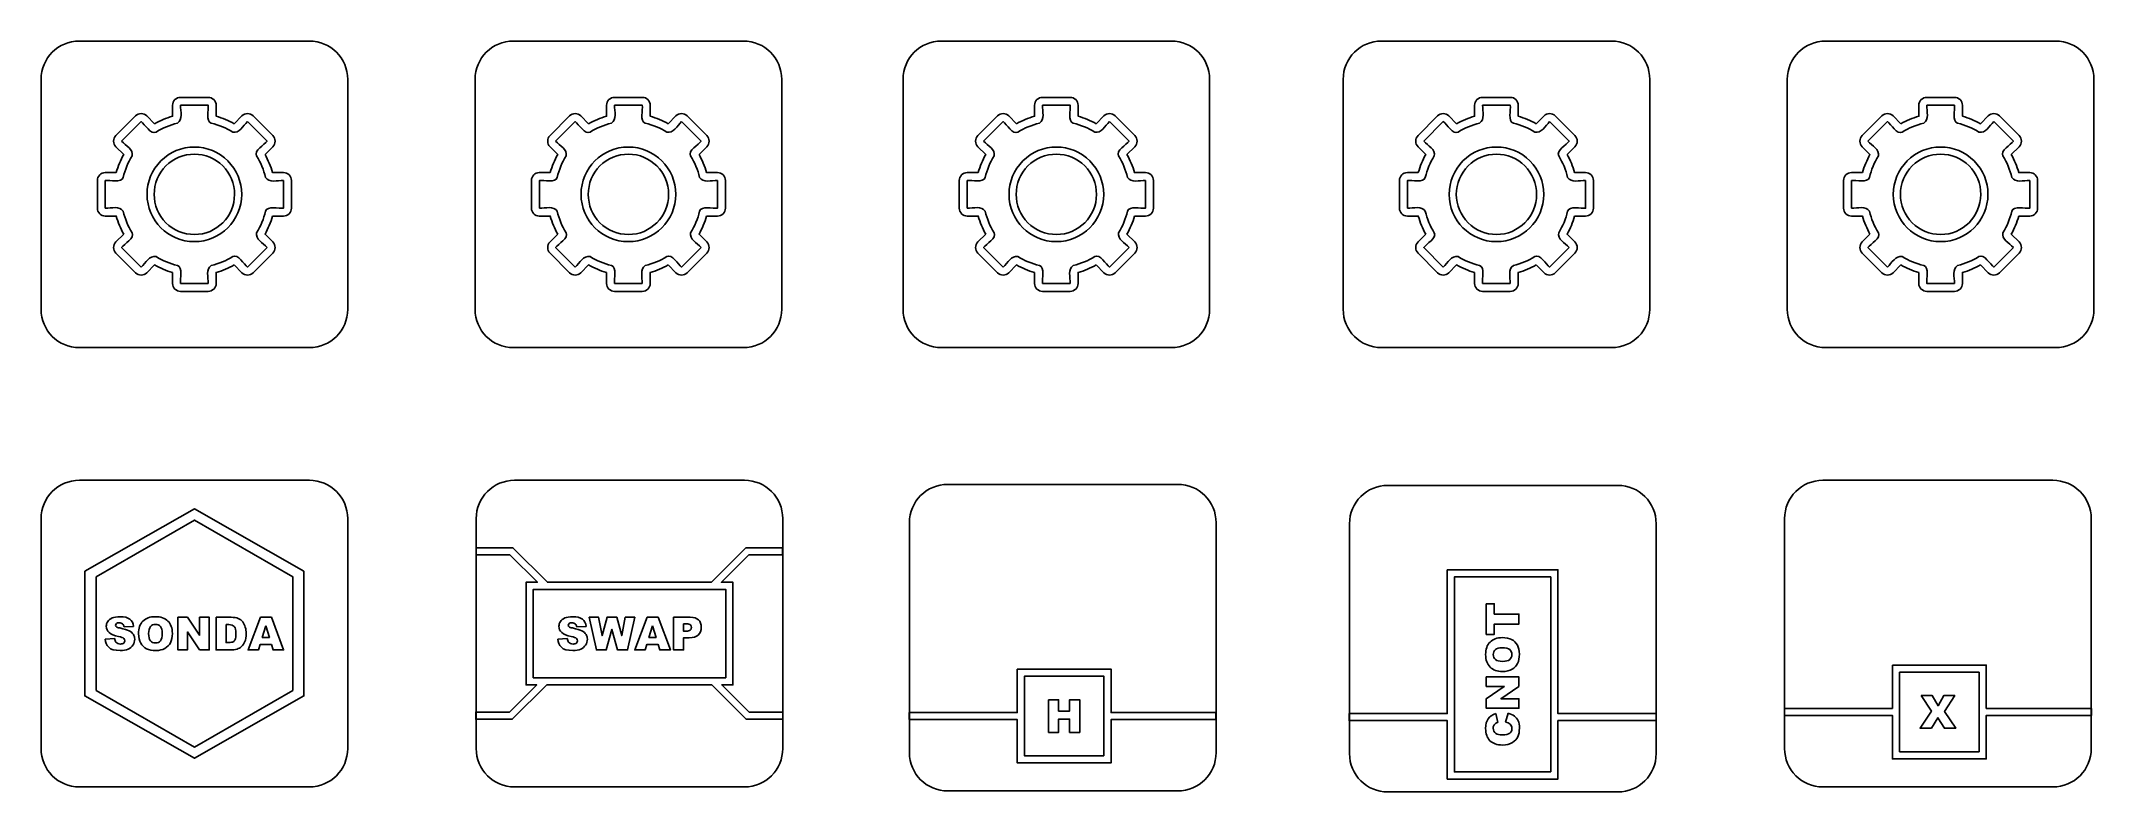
# Model space of a CAD drawing. Extents: x 85 to 1098, y 132 to 502.
import ezdxf

# ---------------------------------------------------------------- set-up
doc = ezdxf.new("R2010")
doc.units = 0
doc.layers.add('CZECH_Engine_Cards_wDL2', color=7, linetype='CONTINUOUS')

msp = doc.modelspace()

# ---------------------------------------------------------------- linework, layer by layer
at = {"layer": 'CZECH_Engine_Cards_wDL2', "color": 5}
for points in [[(104.345744, 502.406154), (217.731581, 502.406154)], [(104.345744, 502.406154), (104.345744, 502.406154)], [(318.345752, 502.406154), (431.731589, 502.406154)], [(318.345752, 502.406154), (318.345752, 502.406154)], [(529.34576, 502.406154), (642.731597, 502.406154)], [(529.34576, 502.406154), (529.34576, 502.406154)], [(746.345768, 502.406154), (859.731605, 502.406154)], [(746.345768, 502.406154), (746.345768, 502.406154)], [(965.345776, 502.406154), (1078.731613, 502.406154)], [(965.345776, 502.406154), (965.345776, 502.406154)], [(85.448107, 370.122691), (85.448107, 483.508515)], [(236.629207, 483.508515), (236.629207, 370.122691)], [(299.448113, 370.122691), (299.448113, 483.508515)], [(450.629215, 483.508515), (450.629215, 370.122691)], [(510.448121, 370.122691), (510.448121, 483.508515)], [(661.629223, 483.508515), (661.629223, 370.122691)], [(727.448128, 370.122691), (727.448128, 483.508515)], [(878.629231, 483.508515), (878.629231, 370.122691)], [(946.448136, 370.122691), (946.448136, 483.508515)], [(1097.629239, 483.508515), (1097.629239, 370.122691)], [(150.292583, 470.736275), (150.292583, 465.343408)], [(167.870636, 474.650248), (154.206423, 474.650248), (154.206556, 474.650248)], [(154.216409, 470.726368), (154.216543, 470.726368)], [(154.216543, 470.726368), (167.860916, 470.726368)], [(171.784609, 465.343408), (171.784609, 470.736275)], [(364.292591, 470.736275), (364.292591, 465.343408)], [(381.870644, 474.650248), (368.206431, 474.650248), (368.206564, 474.650248)], [(368.216417, 470.726368), (368.216551, 470.726368)], [(368.216551, 470.726368), (381.860924, 470.726368)], [(385.784617, 465.343408), (385.784617, 470.736275)], [(575.292599, 470.736275), (575.292599, 465.343408)], [(592.870652, 474.650248), (579.206439, 474.650248), (579.206572, 474.650248)], [(579.216426, 470.726368), (579.216559, 470.726368)], [(579.216559, 470.726368), (592.860932, 470.726368)], [(596.784625, 465.343408), (596.784625, 470.736275)], [(792.292607, 470.736275), (792.292607, 465.343408)], [(809.87066, 474.650248), (796.206447, 474.650248), (796.20658, 474.650248)], [(796.216433, 470.726368), (796.216567, 470.726368)], [(796.216567, 470.726368), (809.86094, 470.726368)], [(813.784633, 465.343408), (813.784633, 470.736275)], [(1011.292615, 470.736275), (1011.292615, 465.343408)], [(1028.870668, 474.650248), (1015.206455, 474.650248), (1015.206588, 474.650248)], [(1015.216441, 470.726368), (1015.216575, 470.726368)], [(1015.216575, 470.726368), (1028.860948, 470.726368)], [(1032.784641, 465.343408), (1032.784641, 470.736275)], [(132.049865, 465.466942), (122.387318, 455.804395)], [(125.168533, 453.036849), (134.80897, 462.685675)], [(141.398263, 461.644848), (137.576557, 465.466942)], [(184.500622, 465.466942), (180.678155, 461.644848)], [(187.260355, 462.685675), (196.909182, 453.045235)], [(199.689848, 455.804395), (190.027302, 465.466942)], [(346.049871, 465.466942), (336.387325, 455.804395)], [(339.168538, 453.036849), (348.808978, 462.685675)], [(355.398271, 461.644848), (351.576565, 465.466942)], [(398.50063, 465.466942), (394.678163, 461.644848)], [(401.260363, 462.685675), (410.90919, 453.045235)], [(413.689856, 455.804395), (404.02731, 465.466942)], [(557.049879, 465.466942), (547.387333, 455.804395)], [(550.168546, 453.036849), (559.808986, 462.685675)], [(566.398279, 461.644848), (562.576573, 465.466942)], [(609.500638, 465.466942), (605.678172, 461.644848)], [(612.260371, 462.685675), (621.909198, 453.045235)], [(624.689864, 455.804395), (615.027318, 465.466942)], [(774.049887, 465.466942), (764.387341, 455.804395)], [(767.168554, 453.036849), (776.808994, 462.685675)], [(783.398287, 461.644848), (779.576581, 465.466942)], [(826.500646, 465.466942), (822.678179, 461.644848)], [(829.260379, 462.685675), (838.909206, 453.045235)], [(841.689872, 455.804395), (832.027326, 465.466942)], [(993.049895, 465.466942), (983.387349, 455.804395)], [(986.168562, 453.036849), (995.809002, 462.685675)], [(1002.398295, 461.644848), (998.576588, 465.466942)], [(1045.500654, 465.466942), (1041.678187, 461.644848)], [(1048.260387, 462.685675), (1057.909214, 453.045235)], [(1060.68988, 455.804395), (1051.027334, 465.466942)], [(122.387318, 450.277702), (126.209412, 446.455236)], [(195.867902, 446.455622), (199.690368, 450.277702)], [(336.387325, 450.277702), (340.209418, 446.455236)], [(409.86791, 446.455622), (413.690376, 450.277702)], [(547.387333, 450.277702), (551.209426, 446.455236)], [(620.867918, 446.455622), (624.690384, 450.277702)], [(764.387341, 450.277702), (768.209434, 446.455236)], [(837.867926, 446.455622), (841.690392, 450.277702)], [(983.387349, 450.277702), (987.209442, 446.455236)], [(1056.867934, 446.455622), (1060.6904, 450.277702)], [(122.510852, 437.561676), (117.117985, 437.561676)], [(204.959328, 437.561676), (199.566462, 437.561676)], [(336.510858, 437.561676), (331.117992, 437.561676)], [(418.959336, 437.561676), (413.56647, 437.561676)], [(547.510866, 437.561676), (542.118, 437.561676)], [(629.959344, 437.561676), (624.566478, 437.561676)], [(764.510874, 437.561676), (759.118008, 437.561676)], [(846.959352, 437.561676), (841.566486, 437.561676)], [(983.510882, 437.561676), (978.118016, 437.561676)], [(1065.95936, 437.561676), (1060.566493, 437.561676)], [(113.204012, 433.647702), (113.204012, 419.983503)], [(117.127825, 419.99341), (117.127825, 433.637796)], [(180.840689, 426.815596), (180.840689, 426.815596)], [(184.373182, 426.815596), (184.373182, 426.815596)], [(204.949488, 433.637796), (204.949488, 419.99341)], [(208.873301, 419.983116), (208.873301, 433.647329)], [(327.204018, 433.647702), (327.204018, 419.983503)], [(331.127832, 419.99341), (331.127832, 433.637796)], [(418.949496, 433.637796), (418.949496, 419.99341)], [(422.873309, 419.983116), (422.873309, 433.647329)], [(538.204027, 433.647702), (538.204027, 419.983503)], [(542.12784, 419.99341), (542.12784, 433.637796)], [(605.840705, 426.815596), (605.840705, 426.815596)], [(609.373198, 426.815596), (609.373198, 426.815596)], [(629.949504, 433.637796), (629.949504, 419.99341)], [(633.873317, 419.983116), (633.873317, 433.647329)], [(755.204034, 433.647702), (755.204034, 419.983503)], [(759.127848, 419.99341), (759.127848, 433.637796)], [(822.840713, 426.815596), (822.840713, 426.815596)], [(826.373206, 426.815596), (826.373206, 426.815596)], [(846.949512, 433.637796), (846.949512, 419.99341)], [(850.873325, 419.983116), (850.873325, 433.647329)], [(974.204042, 433.647702), (974.204042, 419.983503)], [(978.127856, 419.99341), (978.127856, 433.637796)], [(1041.840721, 426.815596), (1041.840721, 426.815596)], [(1045.373214, 426.815596), (1045.373214, 426.815596)], [(1065.94952, 433.637796), (1065.94952, 419.99341)], [(1069.873333, 419.983116), (1069.873333, 433.647329)], [(117.117985, 416.06953), (122.510852, 416.06953)], [(199.566462, 416.06953), (204.959328, 416.06953)], [(331.117992, 416.06953), (336.510858, 416.06953)], [(413.56647, 416.06953), (418.959336, 416.06953)], [(542.118, 416.06953), (547.510866, 416.06953)], [(624.566478, 416.06953), (629.959344, 416.06953)], [(759.118008, 416.06953), (764.510874, 416.06953)], [(841.566486, 416.06953), (846.959352, 416.06953)], [(978.118016, 416.06953), (983.510882, 416.06953)], [(1060.566493, 416.06953), (1065.95936, 416.06953)], [(126.209412, 407.17521), (122.387318, 403.353503)], [(199.690368, 403.353503), (195.867902, 407.175596)], [(340.209418, 407.17521), (336.387325, 403.353503)], [(413.690376, 403.353503), (409.86791, 407.175596)], [(551.209426, 407.17521), (547.387333, 403.353503)], [(624.690384, 403.353503), (620.867918, 407.175596)], [(768.209434, 407.17521), (764.387341, 403.353503)], [(841.690392, 403.353503), (837.867926, 407.175596)], [(987.209442, 407.17521), (983.387349, 403.353503)], [(1060.6904, 403.353503), (1056.867934, 407.175596)], [(122.387318, 397.82681), (132.049865, 388.164264)], [(134.817343, 390.94553), (125.16852, 400.585957)], [(196.909182, 400.594357), (187.268369, 390.945904)], [(190.027822, 388.164264), (199.690368, 397.82681)], [(336.387325, 397.82681), (346.049871, 388.164264)], [(348.817351, 390.94553), (339.168525, 400.585957)], [(410.90919, 400.594357), (401.268377, 390.945904)], [(404.02783, 388.164264), (413.690376, 397.82681)], [(547.387333, 397.82681), (557.049879, 388.164264)], [(559.817359, 390.94553), (550.168533, 400.585957)], [(621.909198, 400.594357), (612.268385, 390.945904)], [(615.027838, 388.164264), (624.690384, 397.82681)], [(764.387341, 397.82681), (774.049887, 388.164264)], [(776.817367, 390.94553), (767.168541, 400.585957)], [(838.909206, 400.594357), (829.268393, 390.945904)], [(832.027846, 388.164264), (841.690392, 397.82681)], [(983.387349, 397.82681), (993.049895, 388.164264)], [(995.817375, 390.94553), (986.168549, 400.585957)], [(1057.909214, 400.594357), (1048.2684, 390.945904)], [(1051.027854, 388.164264), (1060.6904, 397.82681)], [(137.576557, 388.164264), (141.399023, 391.986357)], [(150.29297, 388.287797), (150.29297, 382.89493)], [(171.784742, 382.89493), (171.784742, 388.287797)], [(180.679049, 391.986357), (184.501142, 388.164264)], [(351.576565, 388.164264), (355.399031, 391.986357)], [(364.292978, 388.287797), (364.292978, 382.89493)], [(385.78475, 382.89493), (385.78475, 388.287797)], [(394.679057, 391.986357), (398.50115, 388.164264)], [(562.576573, 388.164264), (566.399039, 391.986357)], [(575.292986, 388.287797), (575.292986, 382.89493)], [(596.784758, 382.89493), (596.784758, 388.287797)], [(605.679065, 391.986357), (609.501158, 388.164264)], [(779.576581, 388.164264), (783.399047, 391.986357)], [(792.292994, 388.287797), (792.292994, 382.89493)], [(813.784766, 382.89493), (813.784766, 388.287797)], [(822.679073, 391.986357), (826.501166, 388.164264)], [(998.576588, 388.164264), (1002.399055, 391.986357)], [(1011.293001, 388.287797), (1011.293001, 382.89493)], [(1032.784774, 382.89493), (1032.784774, 388.287797)], [(1041.679081, 391.986357), (1045.501174, 388.164264)], [(154.206929, 378.980957), (167.871142, 378.980957)], [(167.860916, 382.904837), (154.216543, 382.904837)], [(368.206937, 378.980957), (381.87115, 378.980957)], [(381.860924, 382.904837), (368.216551, 382.904837)], [(579.206946, 378.980957), (592.871159, 378.980957)], [(592.860932, 382.904837), (579.216559, 382.904837)], [(796.206953, 378.980957), (809.871166, 378.980957)], [(809.86094, 382.904837), (796.216567, 382.904837)], [(1015.206961, 378.980957), (1028.871174, 378.980957)], [(1028.860948, 382.904837), (1015.216575, 382.904837)], [(217.731581, 351.225051), (104.345744, 351.225051)], [(431.731589, 351.225051), (318.345752, 351.225051)], [(642.731597, 351.225051), (529.34576, 351.225051)], [(859.731605, 351.225051), (746.345768, 351.225051)], [(1078.731613, 351.225051), (965.345776, 351.225051)], [(104.345744, 285.800026), (217.731581, 285.800026)], [(104.345744, 285.800026), (104.345744, 285.800026)], [(318.870165, 285.799893), (432.256003, 285.799893)], [(318.870165, 285.799893), (318.870165, 285.799893)], [(532.504373, 283.799893), (645.890197, 283.799893)], [(532.504373, 283.799893), (532.504373, 283.799893)], [(964.004389, 285.799893), (1077.390213, 285.799893)], [(964.004389, 285.799893), (964.004389, 285.799893)], [(749.504381, 283.299893), (862.890205, 283.299893)], [(749.504381, 283.299893), (749.504381, 283.299893)], [(85.448107, 153.516549), (85.448107, 266.902387)], [(107.029362, 240.94505), (107.029362, 179.475368), (161.037919, 148.739063), (215.047961, 179.475368), (215.047961, 240.94505), (161.037919, 271.679891), (107.029362, 240.94505)], [(112.543329, 238.208809), (112.543329, 182.211477), (161.037995, 154.211478), (209.533993, 182.211477), (209.533993, 238.208809), (161.037995, 266.207475), (112.543329, 238.208809)], [(236.629221, 266.902387), (236.629221, 153.516549)], [(299.972526, 153.516429), (299.972526, 266.902267)], [(451.153629, 266.902267), (451.153629, 153.516429)], [(513.606734, 151.51643), (513.606734, 264.902267)], [(664.787837, 264.902267), (664.787837, 151.51643)], [(730.606742, 151.01643), (730.606742, 264.402267)], [(881.787845, 264.402267), (881.787845, 151.01643)], [(945.10675, 153.516429), (945.10675, 266.902267)], [(1096.287853, 266.902267), (1096.287853, 153.516429)], [(829.793126, 142.014603), (782.341167, 142.014603), (782.341167, 238.165787), (829.793126, 238.165787), (829.793126, 142.014603)], [(423.011336, 188.448282), (328.114805, 188.448282), (328.114805, 231.970401), (423.011336, 231.970401), (423.011336, 188.448282)], [(609.478998, 149.96583), (570.290239, 149.96583), (570.290239, 189.154589), (609.478998, 189.154589), (609.478998, 149.96583)], [(1040.979014, 151.965816), (1001.790255, 151.965816), (1001.790255, 191.154575), (1040.979014, 191.154575), (1040.979014, 151.965816)], [(217.731581, 134.61891), (104.345744, 134.61891)], [(432.256003, 134.61879), (318.870165, 134.61879)], [(645.890197, 132.618786), (532.504373, 132.618786)], [(862.890205, 132.11879), (749.504381, 132.11879)], [(1077.390213, 134.61879), (964.004389, 134.61879)]]:
    msp.add_lwpolyline(points, close=True, dxfattribs=at)
for points in [[(375.039061, 450.149468), (375.039061, 450.149468)], [(375.039061, 446.618228), (375.039061, 446.618228)], [(300.029301, 252.561578), (300.029301, 249.018618), (316.621091, 249.018618), (330.189451, 235.518618), (324.568361, 235.518618), (324.568361, 184.901428), (329.833981, 184.901428), (316.339841, 171.479548), (299.75, 171.479548), (299.75, 167.934628), (317.808591, 167.934628), (334.775391, 184.901428), (416.138671, 184.901428), (433.060551, 167.979548), (451.121091, 167.979548), (451.121091, 171.522518), (434.529301, 171.522518), (421.080081, 184.901428), (426.558591, 184.901428), (426.558591, 235.518618), (420.886721, 235.518618), (434.455081, 249.018618), (451.046881, 249.018618), (451.046881, 252.561578), (432.986331, 252.561578), (415.943361, 235.518618), (335.132811, 235.518618), (318.089841, 252.561578), (300.029301, 252.561578), (300.029301, 252.561578)], [(778.794921, 241.711968), (778.794921, 170.784238), (730.347661, 170.784238), (730.347661, 167.336968), (778.794921, 167.336968), (778.794921, 138.467828), (833.339841, 138.467828), (833.339841, 167.336968), (881.703121, 167.336968), (881.703121, 170.782288), (833.339841, 170.782288), (833.339841, 241.711968), (778.794921, 241.711968), (778.794921, 241.711968)], [(797.966801, 224.911188), (797.966801, 209.782288), (801.943361, 209.782288), (801.943361, 214.858458), (814.072271, 214.858458), (814.072271, 219.835018), (801.943361, 219.835018), (801.943361, 224.911188), (797.966801, 224.911188), (797.966801, 224.911188)], [(124.45898, 218.536188), (124.45898, 218.536188)], [(126.4043, 213.461968), (131.0957, 213.735408)], [(141.81836, 214.768618), (141.81836, 214.768618)], [(141.82812, 218.536188), (141.82812, 218.536188)], [(152.93555, 218.262758), (152.93555, 202.157288), (157.61719, 202.157288), (157.61719, 211.001038), (163.64844, 202.157288), (168.33984, 202.157288), (168.33984, 218.262758), (163.64844, 218.262758), (163.64844, 209.352598), (157.58398, 218.262758), (152.93555, 218.262758), (152.93555, 218.262758)], [(171.73438, 218.262758), (171.73438, 202.157288), (179.12695, 202.157288)], [(179.12695, 218.262758), (171.73438, 218.262758), (171.73438, 218.262758)], [(176.71094, 214.614318), (177.95117, 214.614318)], [(177.92969, 205.815488), (176.71094, 205.815488), (176.71094, 214.614318), (176.71094, 214.614318)], [(193.58594, 218.262758), (187.53125, 202.157288), (192.61914, 202.157288), (193.39844, 204.815488), (199.06836, 204.815488), (199.85938, 202.157288), (205.06641, 202.157288), (199.01367, 218.262758), (193.58594, 218.262758), (193.58594, 218.262758)], [(196.24414, 214.086968), (198.02344, 208.297908), (194.47461, 208.297908), (196.24414, 214.086968), (196.24414, 214.086968)], [(347.630861, 218.536188), (347.630861, 218.536188)], [(349.574221, 213.461968), (354.265621, 213.735408)], [(355.650391, 218.262758), (359.232421, 202.157288), (364.109381, 202.157288), (366.921881, 212.295958), (369.746091, 202.157288), (374.623051, 202.157288), (378.171881, 218.262758), (373.470701, 218.262758), (371.767581, 209.264708), (369.273441, 218.262758), (364.560551, 218.262758), (362.078121, 209.264708), (360.375001, 218.262758), (355.650391, 218.262758), (355.650391, 218.262758)], [(384.236331, 218.262758), (378.183591, 202.157288), (383.269531, 202.157288), (384.050781, 204.815488), (389.718751, 204.815488), (390.509771, 202.157288), (395.716801, 202.157288), (389.664061, 218.262758), (384.236331, 218.262758), (384.236331, 218.262758)], [(386.894531, 214.086968), (388.675781, 208.297908), (385.126951, 208.297908), (386.894531, 214.086968), (386.894531, 214.086968)], [(397.277341, 218.262758), (397.277341, 202.157288), (402.275391, 202.157288), (402.275391, 208.133848), (405.000001, 208.133848)], [(405.550781, 218.262758), (397.277341, 218.262758), (397.277341, 218.262758)], [(402.275391, 214.989318), (403.693361, 214.989318)], [(403.496091, 211.395568), (402.275391, 211.395568), (402.275391, 214.989318), (402.275391, 214.989318)], [(121.74609, 207.782288), (117.01172, 207.485408)], [(344.916021, 207.782288), (340.181641, 207.485408)], [(805.833981, 203.235408), (805.833981, 203.235408)], [(805.898441, 208.211968), (805.898441, 208.211968)], [(566.742191, 192.704158), (566.742191, 171.280328), (513.527341, 171.280328), (513.527341, 167.838928), (566.742191, 167.838928), (566.742191, 146.417048), (613.027341, 146.417048), (613.027341, 167.838928), (664.703121, 167.838928), (664.703121, 171.282288), (613.027341, 171.282288), (613.027341, 192.704158), (566.742191, 192.704158), (566.742191, 192.704158)], [(998.242192, 194.704158), (998.242192, 173.280328), (945.027342, 173.280328), (945.027342, 169.838928), (998.242192, 169.838928), (998.242192, 148.417048), (1044.527302, 148.417048), (1044.527302, 169.838928), (1096.378902, 169.838928), (1096.378902, 173.282288), (1044.527302, 173.282288), (1044.527302, 194.704158), (998.242192, 194.704158), (998.242192, 194.704158)], [(797.966801, 188.821348), (797.966801, 184.129938), (806.876951, 184.129938), (797.966801, 178.065488), (797.966801, 173.419008), (814.072271, 173.419008), (814.072271, 178.098688), (805.228521, 178.098688), (814.072271, 184.129938), (814.072271, 188.821348), (797.966801, 188.821348), (797.966801, 188.821348)], [(582.177731, 177.612368), (582.177731, 161.506898), (587.154301, 161.506898), (587.154301, 168.022518), (592.591801, 168.022518), (592.591801, 161.506898), (597.591801, 161.506898), (597.591801, 177.612368), (592.591801, 177.612368), (592.591801, 171.977598), (587.154301, 171.977598), (587.154301, 177.612368), (582.177731, 177.612368), (582.177731, 177.612368)], [(1012.453102, 179.614318), (1017.505902, 171.901428), (1011.947302, 163.506898), (1017.505902, 163.506898), (1020.691402, 168.682678), (1023.867202, 163.506898), (1029.459002, 163.506898), (1023.976602, 171.813538), (1028.986302, 179.614318), (1023.558602, 179.614318), (1020.791002, 174.659238), (1017.933602, 179.614318), (1012.453102, 179.614318), (1012.453102, 179.614318)], [(803.679691, 166.387758), (802.701171, 170.782288)], [(808.810551, 170.934628), (807.492191, 166.573298)], [(808.810551, 170.934628), (808.810551, 170.934628)]]:
    msp.add_lwpolyline(points, dxfattribs=at)
for points in [[(85.448107, 483.508515), (85.448107, 493.977808), (93.876452, 502.406154), (104.345744, 502.406154)], [(217.731581, 502.406154), (228.200861, 502.406154), (236.629207, 493.977808), (236.629207, 483.508515)], [(299.448113, 483.508515), (299.448113, 493.977808), (307.876459, 502.406154), (318.345752, 502.406154)], [(431.731589, 502.406154), (442.200869, 502.406154), (450.629215, 493.977808), (450.629215, 483.508515)], [(510.448121, 483.508515), (510.448121, 493.977808), (518.876467, 502.406154), (529.34576, 502.406154)], [(642.731597, 502.406154), (653.200877, 502.406154), (661.629223, 493.977808), (661.629223, 483.508515)], [(727.448128, 483.508515), (727.448128, 493.977808), (735.876475, 502.406154), (746.345768, 502.406154)], [(859.731605, 502.406154), (870.200885, 502.406154), (878.629231, 493.977808), (878.629231, 483.508515)], [(946.448136, 483.508515), (946.448136, 493.977808), (954.876483, 502.406154), (965.345776, 502.406154)], [(1078.731613, 502.406154), (1089.200893, 502.406154), (1097.629239, 493.977808), (1097.629239, 483.508515)], [(137.576557, 465.466942), (136.05277, 466.990528), (133.573463, 466.990342), (132.049865, 465.466942)], [(154.206556, 474.650248), (152.048556, 474.650248), (150.292583, 472.894262), (150.292583, 470.736275)], [(152.71045, 461.917822), (155.433663, 463.615795), (154.216409, 467.749528), (154.216409, 470.726368)], [(167.860916, 470.726368), (168.218169, 468.577688), (166.532823, 462.673702), (169.366876, 461.918208)], [(171.784609, 470.736275), (171.784609, 472.894262), (170.028622, 474.650248), (167.870636, 474.650248)], [(190.027302, 465.466942), (188.503902, 466.990728), (186.024409, 466.990342), (184.500622, 465.466942)], [(351.576565, 465.466942), (350.052778, 466.990528), (347.573471, 466.990342), (346.049871, 465.466942)], [(368.206564, 474.650248), (366.048564, 474.650248), (364.292591, 472.894262), (364.292591, 470.736275)], [(366.710457, 461.917822), (369.433671, 463.615795), (368.216417, 467.749528), (368.216417, 470.726368)], [(381.860924, 470.726368), (382.218177, 468.577688), (380.53283, 462.673702), (383.366884, 461.918208)], [(385.784617, 470.736275), (385.784617, 472.894262), (384.02863, 474.650248), (381.870644, 474.650248)], [(404.02731, 465.466942), (402.50391, 466.990728), (400.024417, 466.990342), (398.50063, 465.466942)], [(562.576573, 465.466942), (561.052786, 466.990528), (558.573479, 466.990342), (557.049879, 465.466942)], [(579.206572, 474.650248), (577.048572, 474.650248), (575.292599, 472.894262), (575.292599, 470.736275)], [(577.710466, 461.917822), (580.433679, 463.615795), (579.216426, 467.749528), (579.216426, 470.726368)], [(592.860932, 470.726368), (593.218185, 468.577688), (591.532839, 462.673702), (594.366892, 461.918208)], [(596.784625, 470.736275), (596.784625, 472.894262), (595.028638, 474.650248), (592.870652, 474.650248)], [(615.027318, 465.466942), (613.503918, 466.990728), (611.024425, 466.990342), (609.500638, 465.466942)], [(779.576581, 465.466942), (778.052794, 466.990528), (775.573487, 466.990342), (774.049887, 465.466942)], [(796.20658, 474.650248), (794.04858, 474.650248), (792.292607, 472.894262), (792.292607, 470.736275)], [(794.710473, 461.917822), (797.433687, 463.615795), (796.216433, 467.749528), (796.216433, 470.726368)], [(809.86094, 470.726368), (810.218193, 468.577688), (808.532846, 462.673702), (811.3669, 461.918208)], [(813.784633, 470.736275), (813.784633, 472.894262), (812.028646, 474.650248), (809.87066, 474.650248)], [(832.027326, 465.466942), (830.503926, 466.990728), (828.024433, 466.990342), (826.500646, 465.466942)], [(998.576588, 465.466942), (997.052802, 466.990528), (994.573495, 466.990342), (993.049895, 465.466942)], [(1015.206588, 474.650248), (1013.048588, 474.650248), (1011.292615, 472.894262), (1011.292615, 470.736275)], [(1013.710481, 461.917822), (1016.433695, 463.615795), (1015.216441, 467.749528), (1015.216441, 470.726368)], [(1028.860948, 470.726368), (1029.218201, 468.577688), (1027.532854, 462.673702), (1030.366908, 461.918208)], [(1032.784641, 470.736275), (1032.784641, 472.894262), (1031.028654, 474.650248), (1028.870668, 474.650248)], [(1051.027334, 465.466942), (1049.503934, 466.990728), (1047.02444, 466.990342), (1045.500654, 465.466942)], [(122.387318, 455.804395), (120.863732, 454.280795), (120.863732, 451.801502), (122.387318, 450.277702)], [(134.80897, 462.685675), (136.58169, 461.417528), (139.583637, 456.027595), (142.123356, 457.513182)], [(150.292583, 465.343408), (147.175556, 464.470435), (144.194716, 463.231022), (141.398263, 461.644848)], [(142.123356, 457.513182), (145.38157, 459.535515), (148.94365, 461.017395), (152.71045, 461.917822)], [(169.366876, 461.918208), (173.133876, 461.017782), (176.695756, 459.535515), (179.953969, 457.513182)], [(180.678155, 461.644848), (177.881796, 463.230742), (174.901516, 464.470475), (171.784609, 465.343408)], [(179.953969, 457.513182), (183.086955, 456.773822), (185.153035, 460.574888), (187.260355, 462.685675)], [(199.690368, 450.277702), (201.213582, 451.801502), (201.213395, 454.280795), (199.689848, 455.804395)], [(336.387325, 455.804395), (334.863738, 454.280795), (334.863738, 451.801502), (336.387325, 450.277702)], [(348.808978, 462.685675), (350.581698, 461.417528), (353.583644, 456.027595), (356.123364, 457.513182)], [(364.292591, 465.343408), (361.175564, 464.470435), (358.194724, 463.231022), (355.398271, 461.644848)], [(356.123364, 457.513182), (359.381578, 459.535515), (362.943658, 461.017395), (366.710457, 461.917822)], [(383.366884, 461.918208), (387.133884, 461.017782), (390.695764, 459.535515), (393.953977, 457.513182)], [(394.678163, 461.644848), (391.881804, 463.230742), (388.901524, 464.470475), (385.784617, 465.343408)], [(393.953977, 457.513182), (397.086963, 456.773822), (399.153043, 460.574888), (401.260363, 462.685675)], [(413.690376, 450.277702), (415.21359, 451.801502), (415.213403, 454.280795), (413.689856, 455.804395)], [(547.387333, 455.804395), (545.863746, 454.280795), (545.863746, 451.801502), (547.387333, 450.277702)], [(559.808986, 462.685675), (561.581706, 461.417528), (564.583653, 456.027595), (567.123372, 457.513182)], [(575.292599, 465.343408), (572.175572, 464.470435), (569.194732, 463.231022), (566.398279, 461.644848)], [(567.123372, 457.513182), (570.381586, 459.535515), (573.943666, 461.017395), (577.710466, 461.917822)], [(594.366892, 461.918208), (598.133892, 461.017782), (601.695772, 459.535515), (604.953985, 457.513182)], [(605.678172, 461.644848), (602.881812, 463.230742), (599.901532, 464.470475), (596.784625, 465.343408)], [(604.953985, 457.513182), (608.086971, 456.773822), (610.153051, 460.574888), (612.260371, 462.685675)], [(624.690384, 450.277702), (626.213598, 451.801502), (626.213411, 454.280795), (624.689864, 455.804395)], [(764.387341, 455.804395), (762.863754, 454.280795), (762.863754, 451.801502), (764.387341, 450.277702)], [(776.808994, 462.685675), (778.581714, 461.417528), (781.58366, 456.027595), (784.12338, 457.513182)], [(792.292607, 465.343408), (789.17558, 464.470435), (786.19474, 463.231022), (783.398287, 461.644848)], [(784.12338, 457.513182), (787.381594, 459.535515), (790.943674, 461.017395), (794.710473, 461.917822)], [(811.3669, 461.918208), (815.1339, 461.017782), (818.69578, 459.535515), (821.953993, 457.513182)], [(822.678179, 461.644848), (819.88182, 463.230742), (816.90154, 464.470475), (813.784633, 465.343408)], [(821.953993, 457.513182), (825.086979, 456.773822), (827.153059, 460.574888), (829.260379, 462.685675)], [(841.690392, 450.277702), (843.213606, 451.801502), (843.213419, 454.280795), (841.689872, 455.804395)], [(983.387349, 455.804395), (981.863762, 454.280795), (981.863762, 451.801502), (983.387349, 450.277702)], [(995.809002, 462.685675), (997.581722, 461.417528), (1000.583668, 456.027595), (1003.123388, 457.513182)], [(1011.292615, 465.343408), (1008.175588, 464.470435), (1005.194748, 463.231022), (1002.398295, 461.644848)], [(1003.123388, 457.513182), (1006.381602, 459.535515), (1009.943681, 461.017395), (1013.710481, 461.917822)], [(1030.366908, 461.918208), (1034.133907, 461.017782), (1037.695787, 459.535515), (1040.954001, 457.513182)], [(1041.678187, 461.644848), (1038.881827, 463.230742), (1035.901547, 464.470475), (1032.784641, 465.343408)], [(1040.954001, 457.513182), (1044.086987, 456.773822), (1046.153067, 460.574888), (1048.260387, 462.685675)], [(1060.6904, 450.277702), (1062.213613, 451.801502), (1062.213427, 454.280795), (1060.68988, 455.804395)], [(126.209412, 446.455236), (124.623518, 443.659062), (123.383785, 440.678596), (122.510852, 437.561676)], [(130.341011, 445.730849), (131.080318, 448.863875), (127.279279, 450.929715), (125.168533, 453.036849)], [(125.935986, 435.143756), (126.836413, 438.910556), (128.318678, 442.472636), (130.341011, 445.730849)], [(144.538662, 443.3156), (148.914734, 447.691674), (154.849961, 450.150128), (161.038663, 450.150129)], [(147.036504, 440.817755), (150.750107, 444.531358), (155.786835, 446.617638), (161.038663, 446.617636)], [(161.038663, 450.150129), (167.227364, 450.150128), (173.162592, 447.691674), (177.538663, 443.3156)], [(161.038663, 446.617636), (166.290488, 446.617634), (171.327212, 444.531353), (175.040813, 440.81775)], [(196.909182, 453.045235), (195.641102, 451.272942), (190.250249, 448.270009), (191.736689, 445.730849)], [(191.736689, 445.730849), (193.759022, 442.472236), (195.240915, 438.910169), (196.140955, 435.143756)], [(199.566462, 437.561676), (198.693488, 440.678502), (197.454075, 443.659169), (195.867902, 446.455622)], [(340.209418, 446.455236), (338.623525, 443.659062), (337.383792, 440.678596), (336.510858, 437.561676)], [(344.341018, 445.730849), (345.080325, 448.863875), (341.279285, 450.929715), (339.168538, 453.036849)], [(339.935992, 435.143756), (340.836418, 438.910556), (342.318685, 442.472636), (344.341018, 445.730849)], [(375.039061, 450.149468), (362.152184, 450.149168), (351.70538, 439.702365), (351.705081, 426.815488)], [(375.039061, 446.618228), (369.786992, 446.618413), (364.749981, 444.532118), (361.036208, 440.818344)], [(398.373051, 426.815488), (398.372751, 439.702369), (387.925942, 450.149174), (375.039061, 450.149468)], [(394.839841, 426.815488), (394.840232, 437.751636), (385.975208, 446.617537), (375.039061, 446.618228)], [(410.90919, 453.045235), (409.64111, 451.272942), (404.250257, 448.270009), (405.736697, 445.730849)], [(405.736697, 445.730849), (407.75903, 442.472236), (409.240923, 438.910169), (410.140963, 435.143756)], [(413.56647, 437.561676), (412.693496, 440.678502), (411.454083, 443.659169), (409.86791, 446.455622)], [(551.209426, 446.455236), (549.623533, 443.659062), (548.3838, 440.678596), (547.510866, 437.561676)], [(555.341026, 445.730849), (556.080333, 448.863875), (552.279293, 450.929715), (550.168546, 453.036849)], [(550.936, 435.143756), (551.836426, 438.910556), (553.318693, 442.472636), (555.341026, 445.730849)], [(569.538678, 443.3156), (573.91475, 447.691674), (579.849977, 450.150128), (586.038679, 450.150129)], [(572.03652, 440.817755), (575.750123, 444.531358), (580.786851, 446.617638), (586.038679, 446.617636)], [(586.038679, 450.150129), (592.22738, 450.150128), (598.162608, 447.691674), (602.538679, 443.3156)], [(586.038679, 446.617636), (591.290504, 446.617634), (596.327228, 444.531353), (600.040829, 440.81775)], [(621.909198, 453.045235), (620.641118, 451.272942), (615.250265, 448.270009), (616.736705, 445.730849)], [(616.736705, 445.730849), (618.759038, 442.472236), (620.240931, 438.910169), (621.140971, 435.143756)], [(624.566478, 437.561676), (623.693504, 440.678502), (622.454091, 443.659169), (620.867918, 446.455622)], [(768.209434, 446.455236), (766.623541, 443.659062), (765.383808, 440.678596), (764.510874, 437.561676)], [(772.341034, 445.730849), (773.080341, 448.863875), (769.279301, 450.929715), (767.168554, 453.036849)], [(767.936007, 435.143756), (768.836434, 438.910556), (770.318701, 442.472636), (772.341034, 445.730849)], [(786.538686, 443.3156), (790.914758, 447.691674), (796.849985, 450.150128), (803.038687, 450.150129)], [(789.036528, 440.817755), (792.750131, 444.531358), (797.786859, 446.617638), (803.038687, 446.617636)], [(803.038687, 450.150129), (809.227388, 450.150128), (815.162616, 447.691674), (819.538687, 443.3156)], [(803.038687, 446.617636), (808.290512, 446.617634), (813.327236, 444.531353), (817.040837, 440.81775)], [(838.909206, 453.045235), (837.641126, 451.272942), (832.250273, 448.270009), (833.736712, 445.730849)], [(833.736712, 445.730849), (835.759046, 442.472236), (837.240939, 438.910169), (838.140979, 435.143756)], [(841.566486, 437.561676), (840.693512, 440.678502), (839.454099, 443.659169), (837.867926, 446.455622)], [(987.209442, 446.455236), (985.623549, 443.659062), (984.383815, 440.678596), (983.510882, 437.561676)], [(991.341042, 445.730849), (992.080349, 448.863875), (988.279309, 450.929715), (986.168562, 453.036849)], [(986.936015, 435.143756), (987.836442, 438.910556), (989.318709, 442.472636), (991.341042, 445.730849)], [(1005.538694, 443.3156), (1009.914765, 447.691674), (1015.849993, 450.150128), (1022.038694, 450.150129)], [(1008.036536, 440.817755), (1011.750139, 444.531358), (1016.786866, 446.617638), (1022.038694, 446.617636)], [(1022.038694, 450.150129), (1028.227396, 450.150128), (1034.162623, 447.691674), (1038.538695, 443.3156)], [(1022.038694, 446.617636), (1027.29052, 446.617634), (1032.327244, 444.531353), (1036.040845, 440.81775)], [(1057.909214, 453.045235), (1056.641134, 451.272942), (1051.25028, 448.270009), (1052.73672, 445.730849)], [(1052.73672, 445.730849), (1054.759054, 442.472236), (1056.240947, 438.910169), (1057.140987, 435.143756)], [(1060.566493, 437.561676), (1059.69352, 440.678502), (1058.454107, 443.659169), (1056.867934, 446.455622)], [(117.117985, 437.561676), (114.959998, 437.561676), (113.204012, 435.805702), (113.204012, 433.647702)], [(137.704143, 426.815596), (137.704141, 433.004297), (140.162591, 438.939526), (144.538662, 443.3156)], [(141.236623, 426.815596), (141.236621, 432.067424), (143.322901, 437.104152), (147.036504, 440.817755)], [(175.040813, 440.81775), (178.754413, 437.104147), (180.840691, 432.067422), (180.840689, 426.815596)], [(177.538663, 443.3156), (181.914735, 438.939526), (184.373185, 433.004297), (184.373182, 426.815596)], [(208.873301, 433.647329), (208.873301, 435.805516), (207.117315, 437.561676), (204.959328, 437.561676)], [(331.117992, 437.561676), (328.960005, 437.561676), (327.204018, 435.805702), (327.204018, 433.647702)], [(361.036208, 440.818344), (357.322435, 437.104569), (355.236143, 432.067557), (355.236331, 426.815488)], [(422.873309, 433.647329), (422.873309, 435.805516), (421.117323, 437.561676), (418.959336, 437.561676)], [(542.118, 437.561676), (539.960013, 437.561676), (538.204027, 435.805702), (538.204027, 433.647702)], [(562.704159, 426.815596), (562.704157, 433.004297), (565.162607, 438.939526), (569.538678, 443.3156)], [(566.236639, 426.815596), (566.236637, 432.067424), (568.322917, 437.104152), (572.03652, 440.817755)], [(600.040829, 440.81775), (603.754429, 437.104147), (605.840707, 432.067422), (605.840705, 426.815596)], [(602.538679, 443.3156), (606.914751, 438.939526), (609.373201, 433.004297), (609.373198, 426.815596)], [(633.873317, 433.647329), (633.873317, 435.805516), (632.117331, 437.561676), (629.959344, 437.561676)], [(759.118008, 437.561676), (756.960021, 437.561676), (755.204034, 435.805702), (755.204034, 433.647702)], [(779.704167, 426.815596), (779.704165, 433.004297), (782.162615, 438.939526), (786.538686, 443.3156)], [(783.236647, 426.815596), (783.236645, 432.067424), (785.322925, 437.104152), (789.036528, 440.817755)], [(817.040837, 440.81775), (820.754437, 437.104147), (822.840715, 432.067422), (822.840713, 426.815596)], [(819.538687, 443.3156), (823.914758, 438.939526), (826.373208, 433.004297), (826.373206, 426.815596)], [(850.873325, 433.647329), (850.873325, 435.805516), (849.117339, 437.561676), (846.959352, 437.561676)], [(978.118016, 437.561676), (975.960029, 437.561676), (974.204042, 435.805702), (974.204042, 433.647702)], [(998.704175, 426.815596), (998.704173, 433.004297), (1001.162623, 438.939526), (1005.538694, 443.3156)], [(1002.236655, 426.815596), (1002.236653, 432.067424), (1004.322932, 437.104152), (1008.036536, 440.817755)], [(1036.040845, 440.81775), (1039.754445, 437.104147), (1041.840723, 432.067422), (1041.840721, 426.815596)], [(1038.538695, 443.3156), (1042.914766, 438.939526), (1045.373216, 433.004297), (1045.373214, 426.815596)], [(1069.873333, 433.647329), (1069.873333, 435.805516), (1068.117347, 437.561676), (1065.95936, 437.561676)], [(117.127825, 433.637796), (119.276505, 433.995049), (125.180506, 432.309716), (125.935986, 435.143756)], [(161.038663, 403.481077), (148.151364, 403.481079), (137.704145, 413.928298), (137.704143, 426.815596)], [(147.036509, 412.813446), (143.322906, 416.527046), (141.236625, 421.56377), (141.236623, 426.815596)], [(184.373182, 426.815596), (184.37318, 413.928298), (173.925961, 403.481079), (161.038663, 403.481077)], [(180.840689, 426.815596), (180.840686, 415.87924), (171.975018, 407.013573), (161.038663, 407.01357)], [(196.140955, 435.143756), (197.838862, 432.420529), (201.972568, 433.637796), (204.949488, 433.637796)], [(331.127832, 433.637796), (333.276512, 433.995049), (339.180512, 432.309716), (339.935992, 435.143756)], [(351.705081, 426.815488), (351.70538, 413.928611), (362.152184, 403.481808), (375.039061, 403.481508)], [(355.236331, 426.815488), (355.236145, 421.563421), (357.322439, 416.526412), (361.036211, 412.812639)], [(375.039061, 403.481508), (387.925942, 403.481803), (398.372751, 413.928607), (398.373051, 426.815488)], [(375.039061, 407.012758), (385.975205, 407.01345), (394.840226, 415.879344), (394.839841, 426.815488)], [(410.140963, 435.143756), (411.83887, 432.420529), (415.972576, 433.637796), (418.949496, 433.637796)], [(542.12784, 433.637796), (544.27652, 433.995049), (550.18052, 432.309716), (550.936, 435.143756)], [(586.038679, 403.481077), (573.15138, 403.481079), (562.704161, 413.928298), (562.704159, 426.815596)], [(572.036525, 412.813446), (568.322922, 416.527046), (566.236641, 421.56377), (566.236639, 426.815596)], [(609.373198, 426.815596), (609.373196, 413.928298), (598.925977, 403.481079), (586.038679, 403.481077)], [(605.840705, 426.815596), (605.840702, 415.87924), (596.975035, 407.013573), (586.038679, 407.01357)], [(621.140971, 435.143756), (622.838878, 432.420529), (626.972584, 433.637796), (629.949504, 433.637796)], [(759.127848, 433.637796), (761.276528, 433.995049), (767.180527, 432.309716), (767.936007, 435.143756)], [(803.038687, 403.481077), (790.151388, 403.481079), (779.704169, 413.928298), (779.704167, 426.815596)], [(789.036533, 412.813446), (785.32293, 416.527046), (783.236648, 421.56377), (783.236647, 426.815596)], [(826.373206, 426.815596), (826.373204, 413.928298), (815.925985, 403.481079), (803.038687, 403.481077)], [(822.840713, 426.815596), (822.84071, 415.87924), (813.975042, 407.013573), (803.038687, 407.01357)], [(838.140979, 435.143756), (839.838886, 432.420529), (843.972592, 433.637796), (846.949512, 433.637796)], [(978.127856, 433.637796), (980.276535, 433.995049), (986.180535, 432.309716), (986.936015, 435.143756)], [(1022.038694, 403.481077), (1009.151396, 403.481079), (998.704177, 413.928298), (998.704175, 426.815596)], [(1008.03654, 412.813446), (1004.322938, 416.527046), (1002.236656, 421.56377), (1002.236655, 426.815596)], [(1045.373214, 426.815596), (1045.373212, 413.928298), (1034.925993, 403.481079), (1022.038694, 403.481077)], [(1041.840721, 426.815596), (1041.840718, 415.87924), (1032.97505, 407.013573), (1022.038694, 407.01357)], [(1057.140987, 435.143756), (1058.838894, 432.420529), (1062.9726, 433.637796), (1065.94952, 433.637796)], [(113.204012, 419.983503), (113.204012, 417.825503), (114.959998, 416.06953), (117.117985, 416.06953)], [(125.93636, 418.48745), (124.23824, 421.210623), (120.104798, 419.99341), (117.127825, 419.99341)], [(122.510852, 416.06953), (123.383825, 412.952503), (124.623238, 409.971663), (126.209412, 407.17521)], [(130.341011, 407.900356), (128.318678, 411.15857), (126.836786, 414.720636), (125.93636, 418.48745)], [(196.140955, 418.48745), (195.240915, 414.720836), (193.759022, 411.15877), (191.736689, 407.900356)], [(195.867902, 407.175596), (197.453995, 409.971956), (198.693528, 412.95281), (199.566462, 416.06953)], [(204.949488, 419.99341), (202.800448, 419.63613), (196.897035, 421.321503), (196.140955, 418.48745)], [(204.959328, 416.06953), (207.117315, 416.06953), (208.873301, 417.82513), (208.873301, 419.983116)], [(327.204018, 419.983503), (327.204018, 417.825503), (328.960005, 416.06953), (331.117992, 416.06953)], [(339.936365, 418.48745), (338.238245, 421.210623), (334.104805, 419.99341), (331.127832, 419.99341)], [(336.510858, 416.06953), (337.383832, 412.952503), (338.623245, 409.971663), (340.209418, 407.17521)], [(344.341018, 407.900356), (342.318685, 411.15857), (340.836791, 414.720636), (339.936365, 418.48745)], [(410.140963, 418.48745), (409.240923, 414.720836), (407.75903, 411.15877), (405.736697, 407.900356)], [(409.86791, 407.175596), (411.454003, 409.971956), (412.693536, 412.95281), (413.56647, 416.06953)], [(418.949496, 419.99341), (416.800456, 419.63613), (410.897043, 421.321503), (410.140963, 418.48745)], [(418.959336, 416.06953), (421.117323, 416.06953), (422.873309, 417.82513), (422.873309, 419.983116)], [(538.204027, 419.983503), (538.204027, 417.825503), (539.960013, 416.06953), (542.118, 416.06953)], [(550.936373, 418.48745), (549.238253, 421.210623), (545.104813, 419.99341), (542.12784, 419.99341)], [(547.510866, 416.06953), (548.38384, 412.952503), (549.623253, 409.971663), (551.209426, 407.17521)], [(555.341026, 407.900356), (553.318693, 411.15857), (551.8368, 414.720636), (550.936373, 418.48745)], [(621.140971, 418.48745), (620.240931, 414.720836), (618.759038, 411.15877), (616.736705, 407.900356)], [(620.867918, 407.175596), (622.454011, 409.971956), (623.693544, 412.95281), (624.566478, 416.06953)], [(629.949504, 419.99341), (627.800464, 419.63613), (621.897051, 421.321503), (621.140971, 418.48745)], [(629.959344, 416.06953), (632.117331, 416.06953), (633.873317, 417.82513), (633.873317, 419.983116)], [(755.204034, 419.983503), (755.204034, 417.825503), (756.960021, 416.06953), (759.118008, 416.06953)], [(767.936381, 418.48745), (766.238261, 421.210623), (762.104821, 419.99341), (759.127848, 419.99341)], [(764.510874, 416.06953), (765.383848, 412.952503), (766.623261, 409.971663), (768.209434, 407.17521)], [(772.341034, 407.900356), (770.318701, 411.15857), (768.836807, 414.720636), (767.936381, 418.48745)], [(838.140979, 418.48745), (837.240939, 414.720836), (835.759046, 411.15877), (833.736712, 407.900356)], [(837.867926, 407.175596), (839.454019, 409.971956), (840.693552, 412.95281), (841.566486, 416.06953)], [(846.949512, 419.99341), (844.800472, 419.63613), (838.897059, 421.321503), (838.140979, 418.48745)], [(846.959352, 416.06953), (849.117339, 416.06953), (850.873325, 417.82513), (850.873325, 419.983116)], [(974.204042, 419.983503), (974.204042, 417.825503), (975.960029, 416.06953), (978.118016, 416.06953)], [(986.936389, 418.48745), (985.238269, 421.210623), (981.104829, 419.99341), (978.127856, 419.99341)], [(983.510882, 416.06953), (984.383855, 412.952503), (985.623269, 409.971663), (987.209442, 407.17521)], [(991.341042, 407.900356), (989.318709, 411.15857), (987.836815, 414.720636), (986.936389, 418.48745)], [(1057.140987, 418.48745), (1056.240947, 414.720836), (1054.759054, 411.15877), (1052.73672, 407.900356)], [(1056.867934, 407.175596), (1058.454027, 409.971956), (1059.69356, 412.95281), (1060.566493, 416.06953)], [(1065.94952, 419.99341), (1063.80048, 419.63613), (1057.897067, 421.321503), (1057.140987, 418.48745)], [(1065.95936, 416.06953), (1068.117347, 416.06953), (1069.873333, 417.82513), (1069.873333, 419.983116)], [(125.16852, 400.585957), (126.436506, 402.358423), (131.826878, 405.361063), (130.341011, 407.900356)], [(161.038663, 407.01357), (155.786837, 407.013568), (150.750111, 409.099846), (147.036509, 412.813446)], [(191.736689, 407.900356), (190.996755, 404.76725), (194.798408, 402.701343), (196.909182, 400.594357)], [(339.168525, 400.585957), (340.436511, 402.358423), (345.826885, 405.361063), (344.341018, 407.900356)], [(361.036211, 412.812639), (364.749984, 409.098867), (369.786993, 407.012573), (375.039061, 407.012758)], [(405.736697, 407.900356), (404.996763, 404.76725), (408.798416, 402.701343), (410.90919, 400.594357)], [(550.168533, 400.585957), (551.43652, 402.358423), (556.826893, 405.361063), (555.341026, 407.900356)], [(586.038679, 407.01357), (580.786853, 407.013568), (575.750127, 409.099846), (572.036525, 412.813446)], [(616.736705, 407.900356), (615.996771, 404.76725), (619.798425, 402.701343), (621.909198, 400.594357)], [(767.168541, 400.585957), (768.436527, 402.358423), (773.826901, 405.361063), (772.341034, 407.900356)], [(803.038687, 407.01357), (797.786861, 407.013568), (792.750135, 409.099846), (789.036533, 412.813446)], [(833.736712, 407.900356), (832.996779, 404.76725), (836.798432, 402.701343), (838.909206, 400.594357)], [(986.168549, 400.585957), (987.436535, 402.358423), (992.826909, 405.361063), (991.341042, 407.900356)], [(1022.038694, 407.01357), (1016.786869, 407.013568), (1011.750143, 409.099846), (1008.03654, 412.813446)], [(1052.73672, 407.900356), (1051.996787, 404.76725), (1055.79844, 402.701343), (1057.909214, 400.594357)], [(122.387318, 403.353503), (120.863732, 401.829717), (120.863732, 399.35041), (122.387318, 397.82681)], [(142.123476, 396.118023), (138.91261, 396.63337), (136.910263, 393.042037), (134.817343, 390.94553)], [(152.710583, 391.712997), (148.94377, 392.613424), (145.381703, 394.09569), (142.123476, 396.118023)], [(179.953969, 396.118023), (176.695756, 394.09569), (173.133876, 392.613797), (169.366876, 391.71337)], [(187.268369, 390.945904), (185.495782, 392.213757), (182.493475, 397.603797), (179.953969, 396.118023)], [(199.690368, 397.82681), (201.213768, 399.35041), (201.213768, 401.829703), (199.690368, 403.353503)], [(336.387325, 403.353503), (334.863738, 401.829717), (334.863738, 399.35041), (336.387325, 397.82681)], [(356.123484, 396.118023), (352.912618, 396.63337), (350.910271, 393.042037), (348.817351, 390.94553)], [(366.710591, 391.712997), (362.943778, 392.613424), (359.381711, 394.09569), (356.123484, 396.118023)], [(393.953977, 396.118023), (390.695764, 394.09569), (387.133884, 392.613797), (383.366884, 391.71337)], [(401.268377, 390.945904), (399.49579, 392.213757), (396.493483, 397.603797), (393.953977, 396.118023)], [(413.690376, 397.82681), (415.213776, 399.35041), (415.213776, 401.829703), (413.690376, 403.353503)], [(547.387333, 403.353503), (545.863746, 401.829717), (545.863746, 399.35041), (547.387333, 397.82681)], [(567.123492, 396.118023), (563.912626, 396.63337), (561.910279, 393.042037), (559.817359, 390.94553)], [(577.710599, 391.712997), (573.943786, 392.613424), (570.381719, 394.09569), (567.123492, 396.118023)], [(604.953985, 396.118023), (601.695772, 394.09569), (598.133892, 392.613797), (594.366892, 391.71337)], [(612.268385, 390.945904), (610.495798, 392.213757), (607.493491, 397.603797), (604.953985, 396.118023)], [(624.690384, 397.82681), (626.213784, 399.35041), (626.213784, 401.829703), (624.690384, 403.353503)], [(764.387341, 403.353503), (762.863754, 401.829717), (762.863754, 399.35041), (764.387341, 397.82681)], [(784.1235, 396.118023), (780.912634, 396.63337), (778.910287, 393.042037), (776.817367, 390.94553)], [(794.710607, 391.712997), (790.943794, 392.613424), (787.381727, 394.09569), (784.1235, 396.118023)], [(821.953993, 396.118023), (818.69578, 394.09569), (815.1339, 392.613797), (811.3669, 391.71337)], [(829.268393, 390.945904), (827.495806, 392.213757), (824.493499, 397.603797), (821.953993, 396.118023)], [(841.690392, 397.82681), (843.213792, 399.35041), (843.213792, 401.829703), (841.690392, 403.353503)], [(983.387349, 403.353503), (981.863762, 401.829717), (981.863762, 399.35041), (983.387349, 397.82681)], [(1003.123508, 396.118023), (999.912642, 396.63337), (997.910295, 393.042037), (995.817375, 390.94553)], [(1013.710615, 391.712997), (1009.943801, 392.613424), (1006.381735, 394.09569), (1003.123508, 396.118023)], [(1040.954001, 396.118023), (1037.695787, 394.09569), (1034.133907, 392.613797), (1030.366908, 391.71337)], [(1048.2684, 390.945904), (1046.495814, 392.213757), (1043.493507, 397.603797), (1040.954001, 396.118023)], [(1060.6904, 397.82681), (1062.2138, 399.35041), (1062.2138, 401.829703), (1060.6904, 403.353503)], [(132.049865, 388.164264), (133.573663, 386.640677), (136.05277, 386.640677), (137.576557, 388.164264)], [(141.399023, 391.986357), (144.195396, 390.400264), (147.17605, 389.16073), (150.29297, 388.287797)], [(154.216543, 382.904837), (153.859289, 385.053517), (155.544636, 390.957504), (152.710583, 391.712997)], [(169.366876, 391.71337), (166.643663, 390.01541), (167.860916, 385.881677), (167.860916, 382.904837)], [(171.784742, 388.287797), (174.901756, 389.16077), (177.882609, 390.400184), (180.679049, 391.986357)], [(184.501142, 388.164264), (186.024542, 386.640477), (188.504035, 386.640864), (190.027822, 388.164264)], [(346.049871, 388.164264), (347.573671, 386.640677), (350.052778, 386.640677), (351.576565, 388.164264)], [(355.399031, 391.986357), (358.195404, 390.400264), (361.176058, 389.16073), (364.292978, 388.287797)], [(368.216551, 382.904837), (367.859297, 385.053517), (369.544644, 390.957504), (366.710591, 391.712997)], [(383.366884, 391.71337), (380.64367, 390.01541), (381.860924, 385.881677), (381.860924, 382.904837)], [(385.78475, 388.287797), (388.901764, 389.16077), (391.882617, 390.400184), (394.679057, 391.986357)], [(398.50115, 388.164264), (400.02455, 386.640477), (402.504043, 386.640864), (404.02783, 388.164264)], [(557.049879, 388.164264), (558.573679, 386.640677), (561.052786, 386.640677), (562.576573, 388.164264)], [(566.399039, 391.986357), (569.195412, 390.400264), (572.176066, 389.16073), (575.292986, 388.287797)], [(579.216559, 382.904837), (578.859306, 385.053517), (580.544652, 390.957504), (577.710599, 391.712997)], [(594.366892, 391.71337), (591.643679, 390.01541), (592.860932, 385.881677), (592.860932, 382.904837)], [(596.784758, 388.287797), (599.901772, 389.16077), (602.882625, 390.400184), (605.679065, 391.986357)], [(609.501158, 388.164264), (611.024558, 386.640477), (613.504051, 386.640864), (615.027838, 388.164264)], [(774.049887, 388.164264), (775.573687, 386.640677), (778.052794, 386.640677), (779.576581, 388.164264)], [(783.399047, 391.986357), (786.19542, 390.400264), (789.176074, 389.16073), (792.292994, 388.287797)], [(796.216567, 382.904837), (795.859313, 385.053517), (797.54466, 390.957504), (794.710607, 391.712997)], [(811.3669, 391.71337), (808.643686, 390.01541), (809.86094, 385.881677), (809.86094, 382.904837)], [(813.784766, 388.287797), (816.90178, 389.16077), (819.882633, 390.400184), (822.679073, 391.986357)], [(826.501166, 388.164264), (828.024566, 386.640477), (830.504059, 386.640864), (832.027846, 388.164264)], [(993.049895, 388.164264), (994.573695, 386.640677), (997.052802, 386.640677), (998.576588, 388.164264)], [(1002.399055, 391.986357), (1005.195428, 390.400264), (1008.176081, 389.16073), (1011.293001, 388.287797)], [(1015.216575, 382.904837), (1014.859321, 385.053517), (1016.544668, 390.957504), (1013.710615, 391.712997)], [(1030.366908, 391.71337), (1027.643694, 390.01541), (1028.860948, 385.881677), (1028.860948, 382.904837)], [(1032.784774, 388.287797), (1035.901787, 389.16077), (1038.882641, 390.400184), (1041.679081, 391.986357)], [(1045.501174, 388.164264), (1047.024574, 386.640477), (1049.504067, 386.640864), (1051.027854, 388.164264)], [(150.29297, 382.89493), (150.29297, 380.736944), (152.048943, 378.980957), (154.206929, 378.980957)], [(167.871142, 378.980957), (170.029129, 378.980957), (171.784742, 380.736944), (171.784742, 382.89493)], [(364.292978, 382.89493), (364.292978, 380.736944), (366.048951, 378.980957), (368.206937, 378.980957)], [(381.87115, 378.980957), (384.029137, 378.980957), (385.78475, 380.736944), (385.78475, 382.89493)], [(575.292986, 382.89493), (575.292986, 380.736944), (577.048959, 378.980957), (579.206946, 378.980957)], [(592.871159, 378.980957), (595.029145, 378.980957), (596.784758, 380.736944), (596.784758, 382.89493)], [(792.292994, 382.89493), (792.292994, 380.736944), (794.048967, 378.980957), (796.206953, 378.980957)], [(809.871166, 378.980957), (812.029153, 378.980957), (813.784766, 380.736944), (813.784766, 382.89493)], [(1011.293001, 382.89493), (1011.293001, 380.736944), (1013.048975, 378.980957), (1015.206961, 378.980957)], [(1028.871174, 378.980957), (1031.029161, 378.980957), (1032.784774, 380.736944), (1032.784774, 382.89493)], [(104.345744, 351.225051), (93.876452, 351.225051), (85.448107, 359.653398), (85.448107, 370.122691)], [(236.629207, 370.122691), (236.629207, 359.653398), (228.200861, 351.225051), (217.731581, 351.225051)], [(318.345752, 351.225051), (307.876459, 351.225051), (299.448113, 359.653398), (299.448113, 370.122691)], [(450.629215, 370.122691), (450.629215, 359.653398), (442.200869, 351.225051), (431.731589, 351.225051)], [(529.34576, 351.225051), (518.876467, 351.225051), (510.448121, 359.653398), (510.448121, 370.122691)], [(661.629223, 370.122691), (661.629223, 359.653398), (653.200877, 351.225051), (642.731597, 351.225051)], [(746.345768, 351.225051), (735.876475, 351.225051), (727.448128, 359.653398), (727.448128, 370.122691)], [(878.629231, 370.122691), (878.629231, 359.653398), (870.200885, 351.225051), (859.731605, 351.225051)], [(965.345776, 351.225051), (954.876483, 351.225051), (946.448136, 359.653398), (946.448136, 370.122691)], [(1097.629239, 370.122691), (1097.629239, 359.653398), (1089.200893, 351.225051), (1078.731613, 351.225051)], [(85.448107, 266.902387), (85.448107, 277.37168), (93.876454, 285.800026), (104.345744, 285.800026)], [(217.731581, 285.800026), (228.200874, 285.800026), (236.629221, 277.37168), (236.629221, 266.902387)], [(299.972526, 266.902267), (299.972526, 277.37156), (308.400872, 285.799893), (318.870165, 285.799893)], [(432.256003, 285.799893), (442.725282, 285.799893), (451.153629, 277.37156), (451.153629, 266.902267)], [(513.606734, 264.902267), (513.606734, 275.37156), (522.03508, 283.799893), (532.504373, 283.799893)], [(645.890197, 283.799893), (656.35949, 283.799893), (664.787837, 275.37156), (664.787837, 264.902267)], [(945.10675, 266.902267), (945.10675, 277.37156), (953.535096, 285.799893), (964.004389, 285.799893)], [(1077.390213, 285.799893), (1087.859506, 285.799893), (1096.287853, 277.37156), (1096.287853, 266.902267)], [(730.606742, 264.402267), (730.606742, 274.87156), (739.035088, 283.299893), (749.504381, 283.299893)], [(862.890205, 283.299893), (873.359498, 283.299893), (881.787845, 274.87156), (881.787845, 264.402267)], [(118.33008, 216.163148), (117.854, 215.430728), (117.61523, 214.650938), (117.61523, 213.823298)], [(117.61523, 213.823298), (117.61523, 212.563528), (118.08398, 211.526908), (119.02148, 210.713928)], [(120.49414, 217.899468), (119.53467, 217.481998), (118.81348, 216.902898), (118.33008, 216.163148)], [(124.45898, 218.536188), (122.78174, 218.536188), (121.46094, 218.324278), (120.49414, 217.899468)], [(122.21875, 214.274468), (122.21875, 214.626028), (122.36524, 214.923398), (122.6582, 215.165098)], [(122.58008, 213.583068), (122.33838, 213.788138), (122.21875, 214.018118), (122.21875, 214.274468)], [(124.25, 212.989318), (123.37109, 213.172428), (122.81445, 213.370668), (122.58008, 213.583068)], [(122.6582, 215.165098), (122.95117, 215.414128), (123.38623, 215.538148), (123.96484, 215.538148)], [(123.96484, 215.538148), (124.66797, 215.538148), (125.21777, 215.373598), (125.61328, 215.044008)], [(128.91992, 211.561578), (127.98242, 212.044978), (126.42529, 212.520568), (124.25, 212.989318)], [(129.16211, 217.383848), (128.08545, 218.152898), (126.51709, 218.536188), (124.45898, 218.536188)], [(125.61328, 215.044008), (126.01611, 214.714418), (126.27978, 214.187078), (126.4043, 213.461968)], [(131.0957, 213.735408), (130.89062, 215.405328), (130.24609, 216.622128), (129.16211, 217.383848)], [(135.70898, 216.338928), (134.24415, 214.874078), (133.51172, 212.827698), (133.51172, 210.198298)], [(141.82812, 218.536188), (139.21338, 218.536188), (137.17383, 217.803768), (135.70898, 216.338928)], [(138.48828, 210.176818), (138.48828, 211.817438), (138.79248, 212.991758), (139.40039, 213.702208)], [(139.40039, 213.702208), (140.0083, 214.412648), (140.81495, 214.768618), (141.81836, 214.768618)], [(141.81836, 214.768618), (142.86573, 214.768618), (143.69287, 214.417048), (144.30078, 213.713928)], [(148.02539, 216.372128), (146.5752, 217.814998), (144.50879, 218.536188), (141.82812, 218.536188)], [(144.30078, 213.713928), (144.91601, 213.018118), (145.22461, 211.911678), (145.22461, 210.395568)], [(150.20117, 210.331118), (150.20117, 212.923888), (149.47559, 214.936578), (148.02539, 216.372128)], [(177.95117, 214.614318), (179.24023, 214.614318), (180.16406, 214.300838), (180.7207, 213.670958)], [(182.6543, 217.669008), (181.76074, 218.064508), (180.58447, 218.262758), (179.12695, 218.262758)], [(180.7207, 213.670958), (181.27735, 213.041068), (181.55469, 211.871638), (181.55469, 210.165098)], [(184.88477, 215.965878), (184.29883, 216.705618), (183.55518, 217.273498), (182.6543, 217.669008)], [(186.1582, 213.383848), (185.89453, 214.365288), (185.4707, 215.226128), (184.88477, 215.965878)], [(186.55469, 210.264708), (186.55469, 211.363338), (186.42187, 212.402398), (186.1582, 213.383848)], [(341.500001, 216.163148), (341.023931, 215.430728), (340.785161, 214.650948), (340.785161, 213.823298)], [(340.785161, 213.823298), (340.785161, 212.563538), (341.253901, 211.526908), (342.191411, 210.713928)], [(343.664061, 217.899468), (342.704601, 217.481988), (341.983401, 216.902888), (341.500001, 216.163148)], [(347.630861, 218.536188), (345.953611, 218.536188), (344.630861, 218.324278), (343.664061, 217.899468)], [(345.388671, 214.274468), (345.388671, 214.626038), (345.535161, 214.923398), (345.828121, 215.165098)], [(345.751951, 213.583068), (345.510251, 213.788138), (345.388671, 214.018128), (345.388671, 214.274468)], [(347.421881, 212.989318), (346.542971, 213.172428), (345.986331, 213.370668), (345.751951, 213.583068)], [(345.828121, 215.165098), (346.121091, 215.414118), (346.558111, 215.538148), (347.136721, 215.538148)], [(347.136721, 215.538148), (347.839851, 215.538148), (348.387691, 215.373588), (348.783201, 215.044008)], [(352.089841, 211.561578), (351.152341, 212.044978), (349.597161, 212.520568), (347.421881, 212.989318)], [(352.332031, 217.383848), (351.255371, 218.152898), (349.688971, 218.536188), (347.630861, 218.536188)], [(348.783201, 215.044008), (349.186031, 214.714418), (349.449701, 214.187078), (349.574221, 213.461968)], [(354.265621, 213.735408), (354.060551, 215.405328), (353.416021, 216.622128), (352.332031, 217.383848)], [(403.693361, 214.989318), (404.623541, 214.989318), (405.256841, 214.813538), (405.593751, 214.461968)], [(406.099611, 213.174868), (406.099611, 212.654848), (405.905761, 212.226618), (405.517581, 211.889708)], [(409.593751, 216.977598), (408.700191, 217.834528), (407.352541, 218.262758), (405.550781, 218.262758)], [(405.593751, 214.461968), (405.930671, 214.110408), (406.099611, 213.680228), (406.099611, 213.174868)], [(409.472661, 209.506898), (410.454111, 210.422428), (410.945311, 211.693408), (410.945311, 213.319398)], [(410.945311, 213.319398), (410.945311, 214.901418), (410.494631, 216.120668), (409.593751, 216.977598)], [(117.01172, 207.485408), (117.15088, 205.859438), (117.74609, 204.518608), (118.80078, 203.463928)], [(118.80078, 203.463928), (119.85547, 202.409228), (121.75293, 201.881898), (124.49219, 201.881898)], [(119.02148, 210.713928), (119.95166, 209.900938), (121.50879, 209.249578), (123.69141, 208.758848)], [(122.37305, 206.024468), (122.05811, 206.427298), (121.84863, 207.013238), (121.74609, 207.782288)], [(124.57031, 205.045958), (123.61816, 205.045958), (122.88574, 205.372618), (122.37305, 206.024468)], [(123.69141, 208.758848), (125.02441, 208.465878), (125.87402, 208.154848), (126.24023, 207.825258)], [(124.49219, 201.881898), (126.05225, 201.881898), (127.3457, 202.105038), (128.37109, 202.551818)], [(126.20703, 205.540098), (125.82617, 205.210508), (125.28076, 205.045958), (124.57031, 205.045958)], [(126.78906, 206.704158), (126.78906, 206.264708), (126.59522, 205.877018), (126.20703, 205.540098)], [(126.24023, 207.825258), (126.60645, 207.495668), (126.78906, 207.121648), (126.78906, 206.704158)], [(128.37109, 202.551818), (129.39648, 203.005918), (130.19434, 203.668518), (130.76562, 204.540098)], [(130.97461, 209.780328), (130.5498, 210.490778), (129.86475, 211.085498), (128.91992, 211.561578)], [(130.76562, 204.540098), (131.33691, 205.411678), (131.62305, 206.364808), (131.62305, 207.397518)], [(131.62305, 207.397518), (131.62305, 208.276428), (131.40674, 209.069878), (130.97461, 209.780328)], [(133.51172, 210.198298), (133.51172, 208.315968), (133.88135, 206.749568), (134.62109, 205.497128)], [(134.62109, 205.497128), (135.36084, 204.244688), (136.32519, 203.327698), (137.51172, 202.749078)], [(137.51172, 202.749078), (138.70557, 202.170468), (140.21093, 201.881898), (142.02734, 201.881898)], [(139.39062, 206.670958), (138.79004, 207.381408), (138.48828, 208.550848), (138.48828, 210.176818)], [(141.86133, 205.606508), (140.82129, 205.606508), (139.99854, 205.960508), (139.39062, 206.670958)], [(144.3457, 206.649468), (143.75977, 205.953678), (142.93067, 205.606508), (141.86133, 205.606508)], [(142.02734, 201.881898), (143.81445, 201.881898), (145.3042, 202.215388), (146.49805, 202.881898)], [(145.22461, 210.395568), (145.22461, 208.593818), (144.93163, 207.345278), (144.3457, 206.649468)], [(146.49805, 202.881898), (147.69921, 203.555728), (148.61426, 204.493228), (149.24414, 205.694398)], [(149.24414, 205.694398), (149.88135, 206.902888), (150.20117, 208.448788), (150.20117, 210.331118)], [(180.14844, 206.155328), (179.70898, 205.928288), (178.96972, 205.815488), (177.92969, 205.815488)], [(179.12695, 202.157288), (180.01318, 202.157288), (181.00244, 202.303768), (182.09375, 202.596738)], [(181.18164, 207.364318), (180.93262, 206.793028), (180.58789, 206.389708), (180.14844, 206.155328)], [(181.55469, 210.165098), (181.55469, 208.876028), (181.43067, 207.942928), (181.18164, 207.364318)], [(182.09375, 202.596738), (182.8921, 202.809138), (183.64014, 203.232968), (184.33594, 203.870178)], [(184.33594, 203.870178), (185.03174, 204.514698), (185.57276, 205.310118), (185.96094, 206.254938)], [(185.96094, 206.254938), (186.35645, 207.207088), (186.55469, 208.543518), (186.55469, 210.264708)], [(340.181641, 207.485408), (340.320801, 205.859438), (340.917971, 204.518618), (341.972661, 203.463928)], [(341.972661, 203.463928), (343.027351, 202.409238), (344.924811, 201.881898), (347.664061, 201.881898)], [(342.191411, 210.713928), (343.121581, 209.900928), (344.678711, 209.249568), (346.861331, 208.758848)], [(345.542971, 206.024468), (345.228031, 206.427308), (345.018551, 207.013248), (344.916021, 207.782288)], [(347.740231, 205.045958), (346.788081, 205.045958), (346.055661, 205.372628), (345.542971, 206.024468)], [(346.861331, 208.758848), (348.194331, 208.465878), (349.043941, 208.154848), (349.410161, 207.825258)], [(347.664061, 201.881898), (349.224121, 201.881898), (350.515631, 202.105048), (351.541021, 202.551818)], [(349.376951, 205.540098), (348.996101, 205.210508), (348.450691, 205.045958), (347.740231, 205.045958)], [(349.958981, 206.704158), (349.958981, 206.264698), (349.765141, 205.877008), (349.376951, 205.540098)], [(349.410161, 207.825258), (349.776371, 207.495668), (349.958981, 207.121638), (349.958981, 206.704158)], [(351.541021, 202.551818), (352.566411, 203.005928), (353.364261, 203.668518), (353.935551, 204.540098)], [(354.144531, 209.780328), (353.719731, 210.490778), (353.034671, 211.085498), (352.089841, 211.561578)], [(353.935551, 204.540098), (354.506841, 205.411678), (354.792971, 206.364808), (354.792971, 207.397518)], [(354.792971, 207.397518), (354.792971, 208.276428), (354.576661, 209.069878), (354.144531, 209.780328)], [(405.517581, 211.889708), (405.129391, 211.560118), (404.455571, 211.395568), (403.496091, 211.395568)], [(405.000001, 208.133848), (407.006841, 208.133848), (408.498541, 208.591378), (409.472661, 209.506898)], [(799.857421, 206.036188), (798.414551, 204.586008), (797.691411, 202.521548), (797.691411, 199.840878)], [(805.898441, 208.211968), (803.305661, 208.211968), (801.292971, 207.486388), (799.857421, 206.036188)], [(802.515621, 202.311578), (803.211431, 202.926818), (804.317871, 203.235408), (805.833981, 203.235408)], [(805.833981, 203.235408), (807.635741, 203.235408), (808.884281, 202.942438), (809.580081, 202.356508)], [(810.535161, 207.256898), (809.326661, 207.894098), (807.780761, 208.211968), (805.898441, 208.211968)], [(813.347661, 204.508848), (812.673831, 205.710018), (811.736331, 206.627008), (810.535161, 207.256898)], [(814.347661, 200.038148), (814.347661, 201.825258), (814.014161, 203.314998), (813.347661, 204.508848)], [(797.691411, 199.840878), (797.691411, 197.226128), (798.423831, 195.186588), (799.888671, 193.721738)], [(799.888671, 193.721738), (801.353511, 192.256898), (803.401851, 191.524468), (806.031251, 191.524468)], [(801.460941, 199.829158), (801.460941, 200.876518), (801.812511, 201.703668), (802.515621, 202.311578)], [(802.525391, 197.413148), (801.814951, 198.021058), (801.460941, 198.825738), (801.460941, 199.829158)], [(806.052731, 196.501038), (804.412111, 196.501038), (803.235841, 196.805238), (802.525391, 197.413148)], [(806.031251, 191.524468), (807.913581, 191.524468), (809.479991, 191.894108), (810.732421, 192.633848)], [(809.556641, 197.401428), (808.846201, 196.800848), (807.678721, 196.501038), (806.052731, 196.501038)], [(810.623051, 199.874078), (810.623051, 198.834038), (810.267091, 198.009338), (809.556641, 197.401428)], [(809.580081, 202.356508), (810.275881, 201.770568), (810.623051, 200.943418), (810.623051, 199.874078)], [(810.732421, 192.633848), (811.984871, 193.373598), (812.901861, 194.335998), (813.480471, 195.522518)], [(813.480471, 195.522518), (814.059081, 196.716368), (814.347661, 198.221748), (814.347661, 200.038148)], [(798.921881, 168.188538), (798.101561, 167.031308), (797.691411, 165.438048), (797.691411, 163.409238)], [(797.691411, 163.409238), (797.691411, 160.816468), (798.410161, 158.810608), (799.845701, 157.389708)], [(802.701171, 170.782288), (801.001951, 170.218318), (799.742191, 169.353088), (798.921881, 168.188538)], [(801.416021, 163.530328), (801.416021, 164.028378), (801.519531, 164.479058), (801.724611, 164.881898)], [(802.779301, 160.938538), (801.871091, 161.539118), (801.416021, 162.402408), (801.416021, 163.530328)], [(801.724611, 164.881898), (801.929691, 165.284718), (802.222661, 165.625058), (802.603521, 165.903378)], [(802.603521, 165.903378), (802.830561, 166.071838), (803.188961, 166.233948), (803.679691, 166.387758)], [(807.492191, 166.573298), (808.510251, 166.353568), (809.285641, 165.999568), (809.820311, 165.508848)], [(811.875001, 169.551818), (811.054691, 170.181698), (810.033691, 170.641658), (808.810551, 170.934628)], [(810.623051, 163.354548), (810.623051, 162.373108), (810.293951, 161.611398), (809.634771, 161.069398)], [(809.820311, 165.508848), (810.354981, 165.025448), (810.623051, 164.306698), (810.623051, 163.354548)], [(813.732421, 167.200258), (813.314941, 168.137758), (812.695311, 168.921928), (811.875001, 169.551818)], [(813.599611, 159.344788), (814.104981, 160.458078), (814.359381, 161.889228), (814.359381, 163.639708)], [(814.359381, 163.639708), (814.359371, 165.082578), (814.149901, 166.270078), (813.732421, 167.200258)], [(104.345744, 134.61891), (93.876454, 134.61891), (85.448107, 143.047256), (85.448107, 153.516549)], [(236.629221, 153.516549), (236.629221, 143.047256), (228.200874, 134.61891), (217.731581, 134.61891)], [(318.870165, 134.61879), (308.400872, 134.61879), (299.972526, 143.047136), (299.972526, 153.516429)], [(451.153629, 153.516429), (451.153629, 143.047136), (442.725282, 134.61879), (432.256003, 134.61879)], [(799.845701, 157.389708), (801.273931, 155.976138), (803.320321, 155.268618), (805.986331, 155.268618)], [(805.953121, 160.256898), (804.510251, 160.256898), (803.453131, 160.484428), (802.779301, 160.938538)], [(809.634771, 161.069398), (808.968261, 160.527408), (807.740231, 160.256898), (805.953121, 160.256898)], [(805.986331, 155.268618), (807.985851, 155.268618), (809.626471, 155.671938), (810.908201, 156.477598)], [(810.908201, 156.477598), (812.189951, 157.283258), (813.086921, 158.238828), (813.599611, 159.344788)], [(964.004389, 134.61879), (953.535096, 134.61879), (945.10675, 143.047136), (945.10675, 153.516429)], [(1096.287853, 153.516429), (1096.287853, 143.047136), (1087.859506, 134.61879), (1077.390213, 134.61879)], [(532.504373, 132.618786), (522.03508, 132.618786), (513.606734, 141.047136), (513.606734, 151.51643)], [(664.787837, 151.51643), (664.787837, 141.047136), (656.35949, 132.618786), (645.890197, 132.618786)], [(749.504381, 132.11879), (739.035088, 132.11879), (730.606742, 140.547136), (730.606742, 151.01643)], [(881.787845, 151.01643), (881.787845, 140.547136), (873.359498, 132.11879), (862.890205, 132.11879)]]:
    msp.add_open_spline(points, degree=3, dxfattribs=at)

doc.saveas('drawing.dxf')
